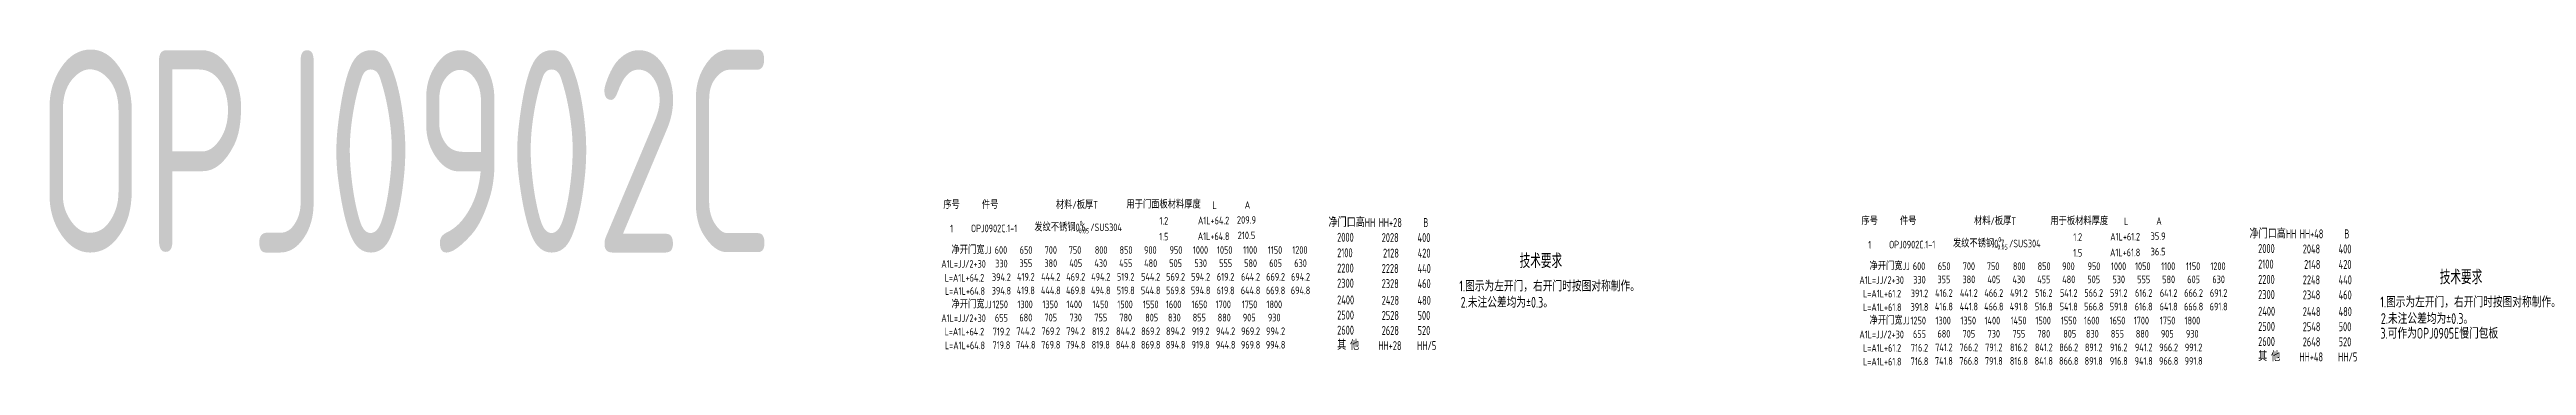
# Model space of a CAD drawing. Header units: inches. Extents: x 14216 to 120088, y -28648 to 23559.
# Drawn here: x 78809 to 82481, y 9812 to 10280 of the extents above; entities that cross this region are included whole.
import ezdxf
from ezdxf.enums import TextEntityAlignment as Align

# ---------------------------------------------------------------- set-up
doc = ezdxf.new("R2010")
doc.units = ezdxf.units.IN
doc.header["$LTSCALE"] = 0.3
doc.header["$MEASUREMENT"] = 0
for name, color, linetype in [('2', 2, 'Continuous'), ('2细实线', 2, 'Continuous'), ('7', 4, 'Continuous')]:
    doc.layers.add(name, color=color, linetype=linetype)
doc.styles.add('HZ', font='isocp2.shx', dxfattribs={"width": 0.7, "bigfont": 'hztxt.shx'})

msp = doc.modelspace()

# ---------------------------------------------------------------- texts
at = {"layer": '2', "style": 'HZ', "width": 0.75}
for s, height, p in [('净门口高HH', 13.31, (80705.4, 10017.1)), ('HH+28', 13.31, (80779.7, 10017.1)), ('B', 13.3, (80845.9, 10017.1)), ('2000', 13.31, (80718.3, 9995.3)), ('2028', 13.31, (80784.3, 9994.8)), ('400', 13.31, (80837.5, 9994.8)), ('净门口高HH', 13.31, (82070.9, 10000.3)), ('2000', 13.31, (82083.7, 9978.6)), ('HH+48', 13.31, (82145.2, 10000.3)), ('2048', 13.31, (82149.8, 9978)), ('400', 13.31, (82203, 9978)), ('B', 13.3, (82211.4, 10000.3)), ('2100', 13.31, (80718.3, 9972.3)), ('2200', 13.31, (80718.3, 9949.6)), ('2228', 13.31, (80784.3, 9949)), ('2128', 13.31, (80786.3, 9971.8)), ('440', 13.31, (80837.5, 9949)), ('420', 13.31, (80837.7, 9971.8)), ('2100', 13.31, (82083.7, 9955.5)), ('2148', 13.31, (82151.8, 9955)), ('420', 13.31, (82203.1, 9955)), ('2300', 13.31, (80718.3, 9927.2)), ('2400', 13.31, (80718.3, 9902.4)), ('2328', 13.31, (80784.3, 9926.6)), ('2428', 13.31, (80784.3, 9901.8)), ('460', 13.31, (80837.5, 9926.6)), ('480', 13.31, (80837.5, 9901.8)), ('2200', 13.31, (82083.7, 9932.8)), ('2300', 13.31, (82083.7, 9910.4)), ('2248', 13.31, (82149.8, 9932.2)), ('2348', 13.31, (82149.8, 9909.9)), ('440', 13.31, (82203, 9932.2)), ('460', 13.31, (82203, 9909.9)), ('2500', 13.31, (80718.3, 9880)), ('2528', 13.31, (80784.3, 9879.4)), ('500', 13.31, (80837.5, 9879.4)), ('2400', 13.31, (82083.7, 9885.6)), ('2448', 13.31, (82149.8, 9885.1)), ('480', 13.31, (82203, 9885.1)), ('其 他', 13.31, (80718.3, 9835.2)), ('2600', 13.31, (80718.3, 9857.6)), ('HH+28', 13.31, (80779.2, 9834.7)), ('2628', 13.31, (80784.3, 9857.1)), ('HH/5', 13.31, (80836.7, 9834.7)), ('520', 13.31, (80837.5, 9857.1)), ('2500', 13.31, (82083.7, 9863.2)), ('2600', 13.31, (82083.7, 9840.8)), ('2548', 13.31, (82149.8, 9862.7)), ('2648', 13.31, (82149.8, 9840.3)), ('500', 13.31, (82203, 9862.7)), ('520', 13.31, (82203, 9840.3)), ('其 他', 13.31, (82083.7, 9818.4)), ('HH+48', 13.31, (82144.7, 9817.9)), ('HH/5', 13.31, (82202.2, 9817.9))]:
    msp.add_text(s, height=height, dxfattribs=at).set_placement(p)
at = {"layer": '2', "color": 6, "insert": (79335.9, 10129.3), "char_height": 300, "attachment_point": 5, "style": 'HZ'}
msp.add_mtext('\\A1;OPJ0902C', dxfattribs=at)
at = {"layer": '2细实线', "style": 'HZ', "width": 0.8}
for s, height, p in [('序号', 11.34, (80146.7, 10049.9)), ('件号', 11.34, (80203.8, 10049.9)), ('材料/板厚T', 11.34, (80332.5, 10049.9)), ('用于门面板材料厚度', 11.34, (80461, 10050.5)), ('1.2', 11.34, (80461.3, 10026.3)), ('L', 11.3, (80536.5, 10049.6)), ('A', 11.1, (80585.3, 10049.9)), ('序号', 11.34, (81507.8, 10025.9)), ('件号', 11.34, (81564.9, 10025.9)), ('材料/板厚T', 11.34, (81693.6, 10025.9)), ('用于板材料厚度', 11.34, (81818.5, 10025.9)), ('L', 11.3, (81888, 10025.6)), ('A', 11.1, (81936.7, 10025.9)), ('1', 11.3, (80146.7, 10014.8)), ('OPJ0902C.1-1', 11.34, (80209.7, 10015.1)), ('1.5', 11.34, (80461.3, 10002.9)), ('1', 11.3, (81507.8, 9990.8)), ('OPJ0902C.1-1', 11.34, (81570.8, 9991.1)), ('1.2', 11.34, (81816.2, 10002.2)), ('330', 11.34, (80220.5, 9963)), ('355', 11.34, (80256.7, 9963.5)), ('380', 11.34, (80293.7, 9963.5)), ('405', 11.34, (80330.7, 9963.5)), ('430', 11.34, (80367.8, 9963.5)), ('455', 11.34, (80404.8, 9963.5)), ('480', 11.34, (80441.8, 9963.5)), ('505', 11.34, (80478.8, 9963.5)), ('530', 11.34, (80515.9, 9963.5)), ('555', 11.34, (80552.9, 9963.5)), ('580', 11.34, (80589.9, 9963.5)), ('605', 11.34, (80627, 9963.5)), ('630', 11.34, (80664, 9963.5)), ('1.5', 11.34, (81816.2, 9978.9)), ('394.8', 11.34, (80220.5, 9922.7)), ('394.2', 11.34, (80220.5, 9942.8)), ('419.8', 11.34, (80256.7, 9923.2)), ('419.2', 11.34, (80256.7, 9943.3)), ('444.8', 11.34, (80293.7, 9923.2)), ('444.2', 11.34, (80293.7, 9943.3)), ('469.8', 11.34, (80330.7, 9923.2)), ('469.2', 11.34, (80330.7, 9943.3)), ('494.8', 11.34, (80367.8, 9923.2)), ('494.2', 11.34, (80367.8, 9943.3)), ('519.8', 11.34, (80404.8, 9923.2)), ('519.2', 11.34, (80404.8, 9943.3)), ('544.8', 11.34, (80441.8, 9923.2)), ('544.2', 11.34, (80441.8, 9943.3)), ('569.8', 11.34, (80478.8, 9923.2)), ('569.2', 11.34, (80478.8, 9943.3)), ('594.8', 11.34, (80515.9, 9923.2)), ('594.2', 11.34, (80515.9, 9943.3)), ('619.8', 11.34, (80552.9, 9923.2)), ('619.2', 11.34, (80552.9, 9943.3)), ('644.8', 11.34, (80589.9, 9923.2)), ('644.2', 11.34, (80589.9, 9943.3)), ('669.8', 11.34, (80627, 9923.2)), ('669.2', 11.34, (80627, 9943.3)), ('694.8', 11.34, (80664, 9923.2)), ('694.2', 11.34, (80664, 9943.3)), ('391.2', 11.34, (81581.6, 9918.8)), ('330', 11.34, (81581.6, 9939)), ('416.2', 11.34, (81617.8, 9919.3)), ('355', 11.34, (81617.8, 9939.5)), ('441.2', 11.34, (81654.8, 9919.3)), ('380', 11.34, (81654.8, 9939.5)), ('466.2', 11.34, (81691.8, 9919.3)), ('405', 11.34, (81691.8, 9939.5)), ('491.2', 11.34, (81728.9, 9919.3)), ('430', 11.34, (81728.9, 9939.5)), ('516.2', 11.34, (81765.9, 9919.3)), ('455', 11.34, (81765.9, 9939.5)), ('541.2', 11.34, (81802.9, 9919.3)), ('480', 11.34, (81802.9, 9939.5)), ('566.2', 11.34, (81839.9, 9919.3)), ('505', 11.34, (81839.9, 9939.5)), ('591.2', 11.34, (81877, 9919.3)), ('530', 11.34, (81877, 9939.5)), ('616.2', 11.34, (81914, 9919.3)), ('555', 11.34, (81914, 9939.5)), ('641.2', 11.34, (81951, 9919.3)), ('580', 11.34, (81951, 9939.5)), ('666.2', 11.34, (81988, 9919.3)), ('605', 11.34, (81988, 9939.5)), ('691.2', 11.34, (82025.1, 9919.3)), ('630', 11.34, (82025.1, 9939.5)), ('655', 11.34, (80220.5, 9882.4)), ('680', 11.34, (80256.7, 9882.9)), ('705', 11.34, (80293.7, 9882.9)), ('730', 11.34, (80330.7, 9882.9)), ('755', 11.34, (80367.8, 9882.9)), ('780', 11.34, (80404.8, 9882.9)), ('805', 11.34, (80443.3, 9882.9)), ('830', 11.34, (80476.9, 9882.9)), ('855', 11.34, (80513.9, 9882.9)), ('880', 11.34, (80550.9, 9882.9)), ('905', 11.34, (80587.9, 9882.9)), ('930', 11.34, (80625, 9882.9)), ('391.8', 11.34, (81581.6, 9898.7)), ('416.8', 11.34, (81617.8, 9899.2)), ('441.8', 11.34, (81654.8, 9899.2)), ('466.8', 11.34, (81691.8, 9899.2)), ('491.8', 11.34, (81728.9, 9899.2)), ('516.8', 11.34, (81765.9, 9899.2)), ('541.8', 11.34, (81802.9, 9899.2)), ('566.8', 11.34, (81839.9, 9899.2)), ('591.8', 11.34, (81877, 9899.2)), ('616.8', 11.34, (81914, 9899.2)), ('641.8', 11.34, (81951, 9899.2)), ('666.8', 11.34, (81988, 9899.2)), ('691.8', 11.34, (82025.1, 9899.2)), ('719.8', 11.34, (80220.5, 9842.1)), ('719.2', 11.34, (80220.5, 9862.2)), ('744.8', 11.34, (80256.7, 9842.6)), ('744.2', 11.34, (80256.7, 9862.7)), ('769.8', 11.34, (80293.7, 9842.6)), ('769.2', 11.34, (80293.7, 9862.7)), ('794.8', 11.34, (80330.7, 9842.6)), ('794.2', 11.34, (80330.7, 9862.7)), ('819.8', 11.34, (80367.8, 9842.6)), ('819.2', 11.34, (80367.8, 9862.7)), ('844.8', 11.34, (80404.8, 9842.6)), ('844.2', 11.34, (80404.8, 9862.7)), ('869.8', 11.34, (80441.8, 9842.6)), ('869.2', 11.34, (80441.8, 9862.7)), ('894.8', 11.34, (80478.8, 9842.6)), ('894.2', 11.34, (80478.8, 9862.7)), ('919.8', 11.34, (80515.9, 9842.6)), ('919.2', 11.34, (80515.9, 9862.7)), ('944.8', 11.34, (80552.9, 9842.6)), ('944.2', 11.34, (80552.9, 9862.7)), ('969.8', 11.34, (80589.9, 9842.6)), ('969.2', 11.34, (80589.9, 9862.7)), ('994.8', 11.34, (80627, 9842.6)), ('994.2', 11.34, (80627, 9862.7)), ('716.2', 11.34, (81581.6, 9838.2)), ('655', 11.34, (81581.6, 9858.4)), ('741.2', 11.34, (81617.8, 9838.7)), ('680', 11.34, (81617.8, 9858.9)), ('766.2', 11.34, (81654.8, 9838.7)), ('705', 11.34, (81654.8, 9858.9)), ('791.2', 11.34, (81691.8, 9838.7)), ('730', 11.34, (81691.8, 9858.9)), ('816.2', 11.34, (81728.9, 9838.7)), ('755', 11.34, (81728.9, 9858.9)), ('841.2', 11.34, (81765.9, 9838.7)), ('780', 11.34, (81765.9, 9858.9)), ('866.2', 11.34, (81802.9, 9838.7)), ('805', 11.34, (81804.4, 9858.9)), ('891.2', 11.34, (81839.9, 9838.7)), ('830', 11.34, (81837.9, 9858.9)), ('916.2', 11.34, (81877, 9838.7)), ('855', 11.34, (81875, 9858.9)), ('941.2', 11.34, (81914, 9838.7)), ('880', 11.34, (81912, 9858.9)), ('966.2', 11.34, (81951, 9838.7)), ('905', 11.34, (81949, 9858.9)), ('991.2', 11.34, (81988, 9838.7)), ('930', 11.34, (81986, 9858.9)), ('716.8', 11.34, (81581.6, 9818.1)), ('741.8', 11.34, (81617.8, 9818.6)), ('766.8', 11.34, (81654.8, 9818.6)), ('791.8', 11.34, (81691.8, 9818.6)), ('816.8', 11.34, (81728.9, 9818.6)), ('841.8', 11.34, (81765.9, 9818.6)), ('866.8', 11.34, (81802.9, 9818.6)), ('891.8', 11.34, (81839.9, 9818.6)), ('916.8', 11.34, (81877, 9818.6)), ('941.8', 11.34, (81914, 9818.6)), ('966.8', 11.34, (81951, 9818.6)), ('991.8', 11.34, (81988, 9818.6))]:
    msp.add_text(s, height=height, dxfattribs=at).set_placement(p, align=Align.MIDDLE_CENTER)
at = {"layer": '2细实线', "style": 'HZ'}
for s, height, width, p in [(' 0', 7.2, 0.8, (80332.4, 10019.2)), ('净开门宽JJ', 11.34, 0.8, (80146.5, 9977.4)), ('600', 11.34, 0.8, (80210.6, 9977.4)), ('650', 11.34, 0.8, (80247.6, 9977.4)), ('发纹不锈钢0.6', 11.34, 0.8, (80269.3, 10011)), ('700', 11.34, 0.8, (80284.6, 9977.4)), ('750', 11.34, 0.8, (80320.3, 9977.4)), ('-0.05', 7.2, 0.8, (80330.9, 10007.8)), ('/SUS304', 11.34, 0.8, (80352.3, 10011)), ('800', 11.34, 0.8, (80359, 9977.4)), ('850', 11.34, 0.8, (80395.7, 9977.4)), ('900', 11.34, 0.8, (80432, 9977.4)), ('950', 11.34, 0.8, (80469.8, 9977.4)), ('1000', 11.34, 0.8, (80504.4, 9977.4)), ('1050', 11.34, 0.8, (80540.1, 9977.4)), ('1100', 11.34, 0.8, (80578.8, 9977.4)), ('1150', 11.34, 0.8, (80615.5, 9977.4)), ('1200', 11.34, 0.8, (80651.8, 9977.4)), ('发纹不锈钢0.7', 11.34, 0.8, (81631.2, 9987)), ('-0.05', 7.2, 0.8, (81692.7, 9983.8)), (' 0', 7.2, 0.8, (81694.3, 9995.1)), ('/SUS304', 11.34, 0.8, (81714.4, 9987)), ('A1L=JJ/2+30', 11.34, 0.8, (80131.4, 9956.8)), ('净开门宽JJ', 11.34, 0.8, (81507.5, 9953.4)), ('600', 11.34, 0.8, (81571.7, 9953.4)), ('650', 11.34, 0.8, (81608.7, 9953.4)), ('700', 11.34, 0.8, (81645.7, 9953.4)), ('750', 11.34, 0.8, (81681.4, 9953.4)), ('800', 11.34, 0.8, (81720.1, 9953.4)), ('850', 11.34, 0.8, (81756.8, 9953.4)), ('900', 11.34, 0.8, (81793.1, 9953.4)), ('950', 11.34, 0.8, (81830.8, 9953.4)), ('1000', 11.34, 0.8, (81865.5, 9953.4)), ('1050', 11.34, 0.8, (81901.2, 9953.4)), ('1100', 11.34, 0.8, (81939.9, 9953.4)), ('1150', 11.34, 0.8, (81976.6, 9953.4)), ('1200', 11.34, 0.8, (82012.9, 9953.4)), ('L=A1L+64.2', 11.34, 0.8, (80136.4, 9936.2)), ('L=A1L+64.8', 11.34, 0.8, (80136.8, 9916.6)), ('1.图示为左开门，右开门时按图对称制作。', 16, 0.75, (80899.3, 9921.7)), ('2.未注公差均为±0.3。', 16, 0.75, (80901.4, 9897.6)), ('A1L=JJ/2+30', 11.34, 0.8, (81492.5, 9932.8)), ('L=A1L+61.2', 11.34, 0.8, (81497.9, 9912.7)), ('1.图示为左开门，右开门时按图对称制作。', 16, 0.75, (82264.7, 9898.1)), ('A1L=JJ/2+30', 11.34, 0.8, (80131.4, 9876.3)), ('净开门宽JJ', 11.34, 0.8, (80146.5, 9896.8)), ('1250', 11.34, 0.8, (80207.3, 9896.8)), ('1300', 11.34, 0.8, (80244.3, 9896.8)), ('1350', 11.34, 0.8, (80281.3, 9896.8)), ('1400', 11.34, 0.8, (80317, 9896.8)), ('1450', 11.34, 0.8, (80355.7, 9896.8)), ('1500', 11.34, 0.8, (80392.4, 9896.8)), ('1550', 11.34, 0.8, (80430.2, 9896.8)), ('1600', 11.34, 0.8, (80464.4, 9896.8)), ('1650', 11.34, 0.8, (80502.4, 9896.8)), ('1700', 11.34, 0.8, (80538.1, 9896.8)), ('1750', 11.34, 0.8, (80576.8, 9896.8)), ('1800', 11.34, 0.8, (80613.5, 9896.8)), ('L=A1L+61.8', 11.34, 0.8, (81497.9, 9892.5)), ('净开门宽JJ', 11.34, 0.8, (81507.5, 9872.8)), ('1250', 11.34, 0.8, (81568.3, 9872.8)), ('1300', 11.34, 0.8, (81605.4, 9872.8)), ('1350', 11.34, 0.8, (81642.4, 9872.8)), ('1400', 11.34, 0.8, (81678.1, 9872.8)), ('1450', 11.34, 0.8, (81716.8, 9872.8)), ('1500', 11.34, 0.8, (81753.5, 9872.8)), ('1550', 11.34, 0.8, (81791.3, 9872.8)), ('1600', 11.34, 0.8, (81825.5, 9872.8)), ('1650', 11.34, 0.8, (81863.5, 9872.8)), ('1700', 11.34, 0.8, (81899.2, 9872.8)), ('1750', 11.34, 0.8, (81937.9, 9872.8)), ('1800', 11.34, 0.8, (81974.6, 9872.8)), ('2.未注公差均为±0.3。', 16, 0.75, (82265.6, 9873.5)), ('L=A1L+64.2', 11.34, 0.8, (80136.2, 9856.4)), ('L=A1L+64.8', 11.34, 0.8, (80136.8, 9836)), ('A1L=JJ/2+30', 11.34, 0.8, (81492.5, 9852.2)), ('L=A1L+61.2', 11.34, 0.8, (81497.9, 9832.2)), ('3.可作为OPJ0905E慢门包板', 16, 0.75, (82265, 9851.7)), ('L=A1L+61.8', 11.34, 0.8, (81497.9, 9811.9))]:
    msp.add_text(s, height=height, dxfattribs=dict(at, width=width)).set_placement(p)
at = {"layer": '2细实线', "style": 'HZ', "width": 0.8}
for s, height, p in [('A1L+64.2', 11.34, (80535.1, 10026.8)), ('209.9', 11.09, (80583.8, 10027.6)), ('A1L+64.8', 11.34, (80535.1, 10003.5)), ('210.5', 11.09, (80583.8, 10004.8)), ('A1L+61.2', 11.34, (81886.5, 10002.8)), ('35.9', 11.09, (81935.3, 10003.6)), ('A1L+61.8', 11.34, (81886.5, 9979.5)), ('36.5', 11.09, (81935.3, 9980.8))]:
    msp.add_text(s, height=height, dxfattribs=at).set_placement(p, align=Align.MIDDLE)
at = {"layer": '7', "ltscale": 0.5, "style": 'HZ', "width": 0.75}
for p in [(80988.8, 9956.3), (82353, 9932.3)]:
    msp.add_text('技术要求', height=21, dxfattribs=at).set_placement(p)

doc.saveas('drawing.dxf')
